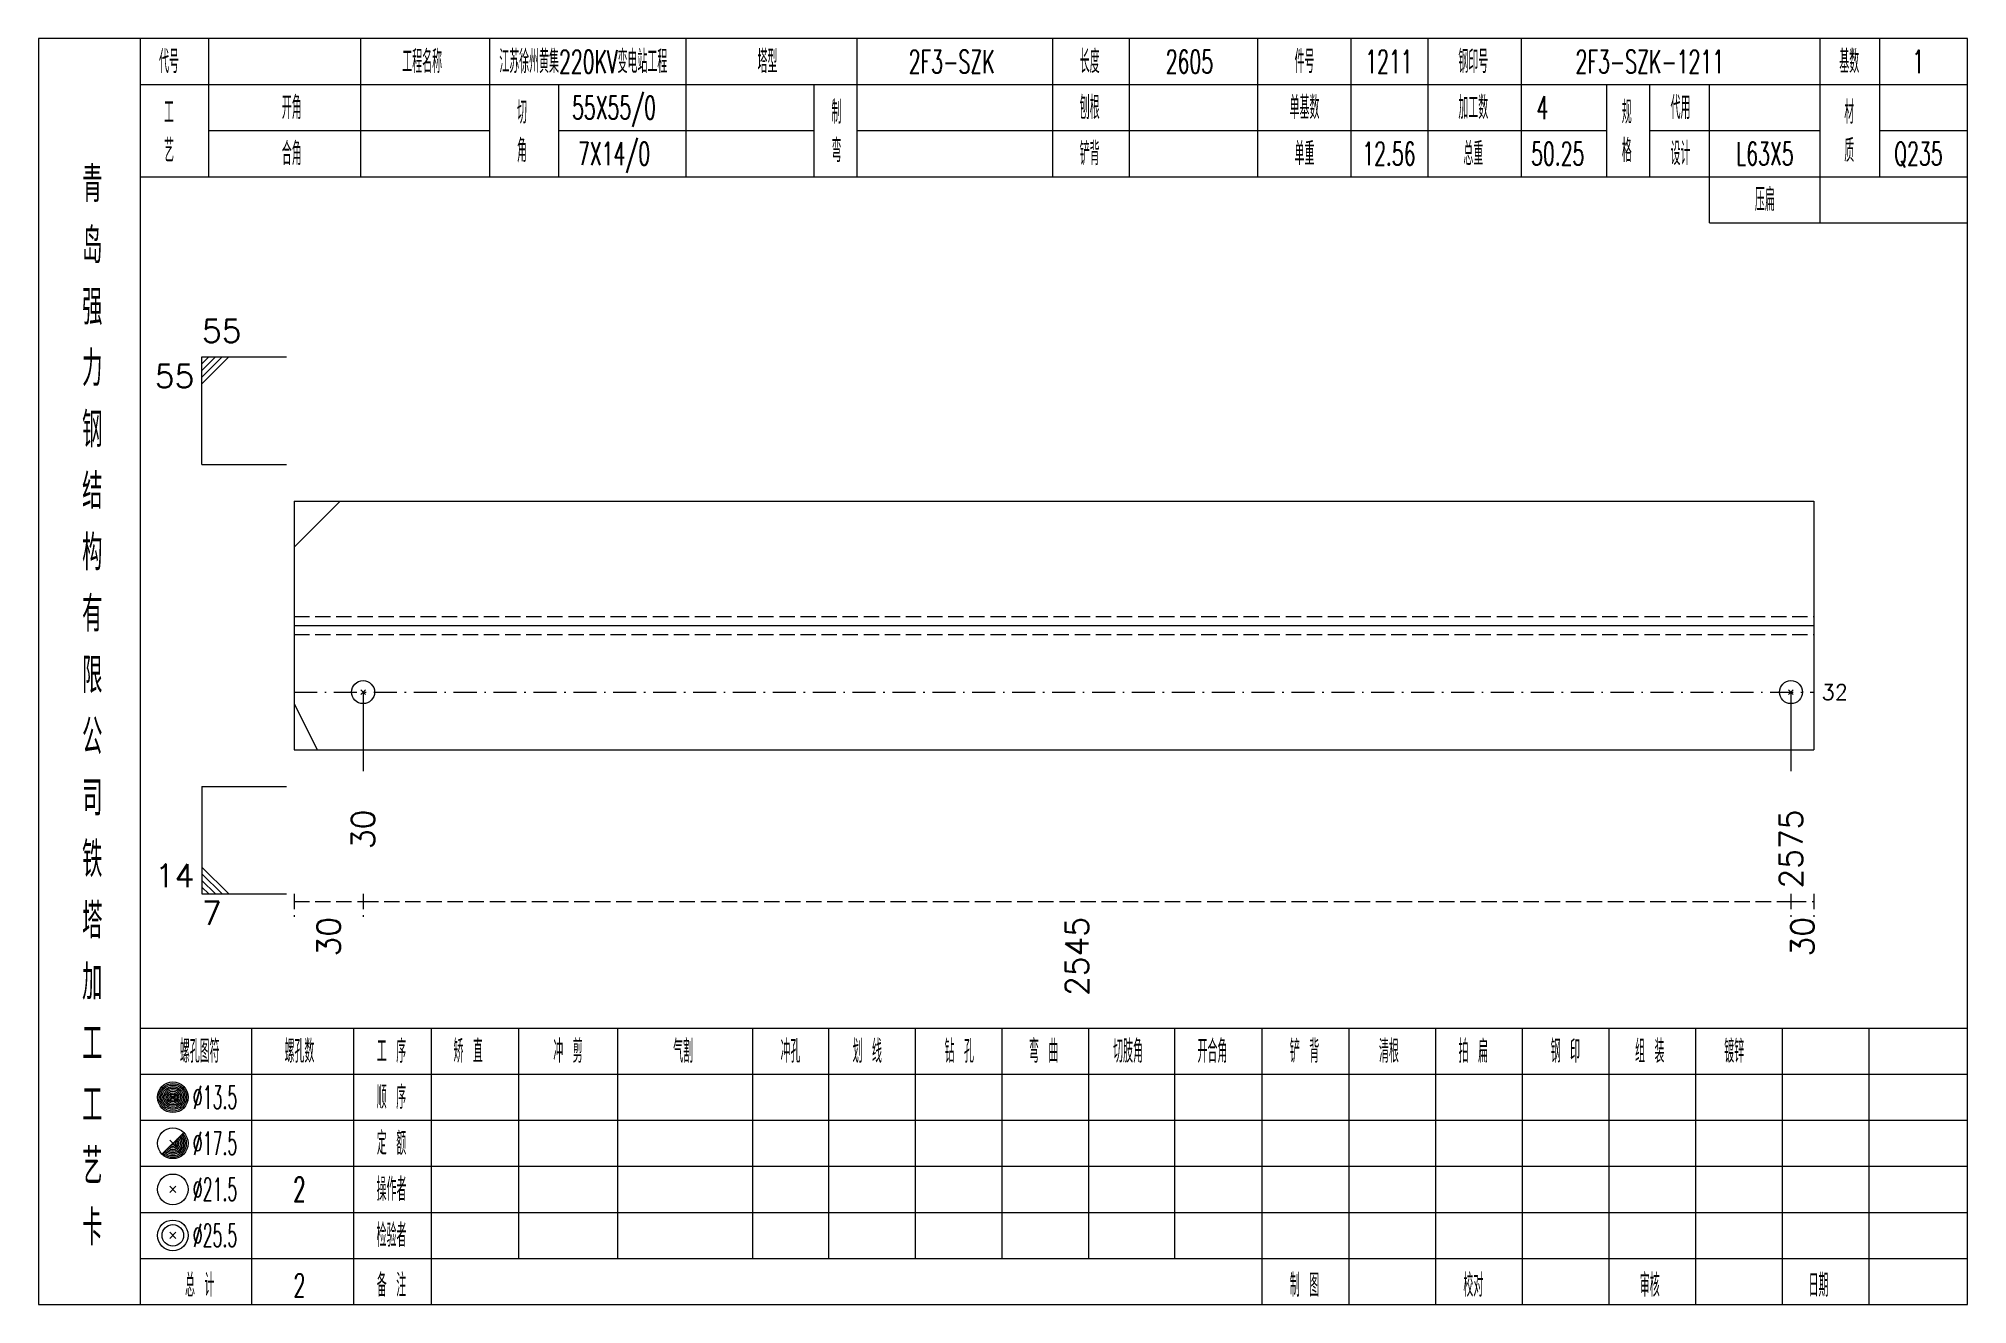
# Model space of a CAD drawing. Extents: x 0 to 4623, y -1159 to 4890.
# Drawn here: x 0 to 251.4, y 450 to 615 of the extents above; entities that cross this region are included whole.
import ezdxf
from ezdxf.enums import TextEntityAlignment as Align

# ---------------------------------------------------------------- set-up
doc = ezdxf.new("R2010")
doc.units = 0
doc.header["$MEASUREMENT"] = 0
doc.linetypes.add('一点画线', pattern=[5.2, 3, -1, 0.2, -1])
doc.linetypes.add('虚线', pattern=[2.75, 2, -0.75])
doc.layers.get('0').update_dxf_attribs({"linetype": 'CONTINUOUS', "lineweight": 25})
for name, color, linetype, lineweight in [('1', 7, 'CONTINUOUS', 25), ('4', 7, 'CONTINUOUS', 25), ('5', 7, 'CONTINUOUS', 25)]:
    doc.layers.add(name, color=color, linetype=linetype, lineweight=lineweight)
doc.styles.get("Standard").update_dxf_attribs({"font": 'simplex.shx', "width": 0.7, "height": 3, "bigfont": 'gbhzfs.shx'})

msp = doc.modelspace()

# ---------------------------------------------------------------- texts
at = {"color": 7, "linetype": 'Continuous', "lineweight": 13}
msp.add_text('55', height=3, dxfattribs=at).set_placement((21.3, 574.5), align=Align.BOTTOM_LEFT)
msp.add_text('55', height=3, dxfattribs=at).set_placement((20.3, 572.5), align=Align.TOP_RIGHT)
msp.add_text('32', height=2, dxfattribs=at).set_placement((232.4, 529.81), align=Align.MIDDLE_LEFT)
msp.add_text('14', height=3, dxfattribs=at).set_placement((20.3, 503.5), align=Align.BOTTOM_RIGHT)
msp.add_text('7', height=3, dxfattribs=at).set_placement((21.3, 502.5), align=Align.TOP_LEFT)
at = {"color": 8, "linetype": 'Continuous', "lineweight": 9}
for s, p in [('30', (37.8, 500.5)), ('2545', (135.35, 500.5)), ('30', (229.9, 500.5))]:
    msp.add_text(s, height=3, rotation=90, dxfattribs=at).set_placement(p, align=Align.MIDDLE_RIGHT)
at = {"layer": '1', "color": 7, "linetype": 'Continuous', "lineweight": 13}
for s, p in [('30', (42.3, 514.5)), ('2575', (228.4, 514.5))]:
    msp.add_text(s, height=3, rotation=90, dxfattribs=at).set_placement(p, align=Align.MIDDLE_RIGHT)
at = {"layer": '4', "color": 1, "linetype": 'Continuous', "lineweight": 13}
for s, height, width, p in [('代号', 3, 0.6, (17, 612)), ('工程名称', 3, 0.6, (50, 612)), ('江苏徐州黄集220KV变电站工程', 3, 0.6, (71, 612)), ('塔型', 3, 0.6, (95, 612)), ('2F3-SZK', 3, 0.6, (119, 612)), ('长度', 3, 0.6, (137, 612)), ('2605', 3, 0.6, (150, 612)), ('件号', 3, 0.6, (165, 612)), ('1211', 3, 0.6, (176, 612)), ('钢印号', 3, 0.6, (187, 612)), ('2F3-SZK-1211', 3, 0.6, (210, 612)), ('基数', 3, 0.6, (236, 612)), ('1', 3, 0.6, (245, 612)), ('工', 3, 0.6, (17, 605.4)), ('开角', 3, 0.6, (33, 606)), ('切', 3, 0.6, (63, 605.4)), ('55X55/0', 3, 0.6, (75, 606)), ('制', 3, 0.6, (104, 605.4)), ('刨根', 3, 0.6, (137, 606)), ('单基数', 3, 0.6, (165, 606)), ('加工数', 3, 0.6, (187, 606)), ('4', 3, 0.6, (196, 606)), ('规', 3, 0.6, (207, 605.4)), ('代用', 3, 0.6, (214, 606)), ('材', 3, 0.6, (236, 605.4)), ('艺', 3, 0.6, (17, 600.4)), ('合角', 3, 0.6, (33, 600)), ('角', 3, 0.6, (63, 600.4)), ('7X14/0', 3, 0.6, (75, 600)), ('弯', 3, 0.6, (104, 600.4)), ('铲背', 3, 0.6, (137, 600)), ('单重', 3, 0.6, (165, 600)), ('12.56', 3, 0.6, (176, 600)), ('总重', 3, 0.6, (187, 600)), ('50.25', 3, 0.6, (198, 600)), ('格', 3, 0.6, (207, 600.4)), ('设计', 3, 0.6, (214, 600)), ('L63X5', 3, 0.6, (225, 600)), ('质', 3, 0.6, (236, 600.4)), ('Q235', 3, 0.6, (245, 600)), ('青', 4.6, 0.8, (7, 596)), ('压扁', 3, 0.6, (225, 594)), ('岛', 4.6, 0.8, (7, 588)), ('强', 4.6, 0.8, (7, 580)), ('力', 4.6, 0.8, (7, 572)), ('钢', 4.6, 0.8, (7, 564)), ('结', 4.6, 0.8, (7, 556)), ('构', 4.6, 0.8, (7, 548)), ('有', 4.6, 0.8, (7, 540)), ('限', 4.6, 0.8, (7, 532)), ('公', 4.6, 0.8, (7, 524)), ('司', 4.6, 0.8, (7, 516)), ('铁', 4.6, 0.8, (7, 508)), ('塔', 4.6, 0.8, (7, 500)), ('加', 4.6, 0.8, (7, 492)), ('工', 4.6, 0.8, (7, 484)), ('螺孔图符', 3, 0.6, (21, 483)), ('螺孔数', 3, 0.6, (34, 483)), ('工 序', 3, 0.6, (46, 483)), ('矫 直', 3, 0.6, (56, 483)), ('冲 剪', 3, 0.6, (69, 483)), ('气割', 3, 0.6, (84, 483)), ('冲孔', 3, 0.6, (98, 483)), ('划 线', 3, 0.6, (108, 483)), ('钻 孔', 3, 0.6, (120, 483)), ('弯 曲', 3, 0.6, (131, 483)), ('切肢角', 3, 0.6, (142, 483)), ('开合角', 3, 0.6, (153, 483)), ('铲 背', 3, 0.6, (165, 483)), ('清根', 3, 0.6, (176, 483)), ('拍 扁', 3, 0.6, (187, 483)), ('钢 印', 3, 0.6, (199, 483)), ('组 装', 3, 0.6, (210, 483)), ('镀锌', 3, 0.6, (221, 483)), ('工', 4.6, 0.8, (7, 476)), ('%%C13.5', 3, 0.5, (23, 477)), ('顺 序', 3, 0.6, (46, 477)), ('定 额', 3, 0.6, (46, 471)), ('艺', 4.6, 0.8, (7, 468)), ('%%C17.5', 3, 0.5, (23, 471)), ('%%C21.5', 3, 0.5, (23, 465)), ('2', 3.2, 0.6, (34, 465)), ('操作者', 3, 0.6, (46, 465)), ('卡', 4.6, 0.8, (7, 460)), ('%%C25.5', 3, 0.5, (23, 459)), ('检验者', 3, 0.6, (46, 459)), ('总 计', 3, 0.6, (21, 452.5)), ('2', 3, 0.6, (34, 452.5)), ('备 注', 3, 0.6, (46, 452.5)), ('制 图', 3, 0.6, (165, 452.5)), ('校对', 3, 0.6, (187, 452.5)), ('审核', 3, 0.6, (210, 452.5)), ('日期', 3, 0.6, (232, 452.5))]:
    msp.add_text(s, height=height, dxfattribs=dict(at, width=width)).set_placement(p, align=Align.MIDDLE_CENTER)

# ---------------------------------------------------------------- blocks, each defined once
blk = doc.blocks.new('孔21.5')
at = {"layer": '5', "color": 7, "linetype": 'Continuous', "lineweight": 13}
for p, q in [((-0.2, -0.2), (0.2, 0.2)), ((-0.2, 0.2), (0.2, -0.2))]:
    blk.add_line(p, q, dxfattribs=at)
blk.add_circle((0, 0), 1, dxfattribs=at)

# ---------------------------------------------------------------- linework, layer by layer
at = {"color": 7, "linetype": 'Continuous', "lineweight": 13}
for p, q in [((21.3, 573.5), (32.3, 573.5)), ((21.3, 559.5), (21.3, 573.5)), ((22.175, 573.5), (21.3, 572.625)), ((23.05, 573.5), (21.3, 571.75)), ((23.925, 573.5), (21.3, 570.875)), ((24.8, 573.5), (21.3, 570)), ((21.3, 559.5), (32.3, 559.5)), ((33.3, 548.69), (39.3, 554.69)), ((33.3, 528.31), (36.3, 522.31)), ((42.3, 529.81), (42.3, 519.5)), ((228.4, 529.81), (228.4, 519.5)), ((21.3, 517.5), (32.3, 517.5)), ((21.3, 517.5), (21.3, 503.5)), ((24.8, 503.5), (21.3, 507)), ((23.925, 503.5), (21.3, 506.125)), ((23.05, 503.5), (21.3, 505.25)), ((22.175, 503.5), (21.3, 504.375)), ((21.3, 503.5), (32.3, 503.5))]:
    msp.add_line(p, q, dxfattribs=at)
at = {"color": 7, "linetype": 'Continuous', "lineweight": 18}
for p, q in [((33.3, 554.69), (33.3, 522.31)), ((33.3, 554.69), (231.4, 554.69)), ((231.4, 554.69), (231.4, 522.31)), ((33.3, 538.5), (231.4, 538.5))]:
    msp.add_line(p, q, dxfattribs=at)
at = {"color": 1, "linetype": '虚线', "lineweight": 18}
for p, q in [((33.3, 539.69), (231.4, 539.69)), ((33.3, 537.31), (231.4, 537.31))]:
    msp.add_line(p, q, dxfattribs=at)
at = {"color": 3, "linetype": '一点画线', "lineweight": 13}
msp.add_line((33.3, 529.81), (231.4, 529.81), dxfattribs=at)
at = {"color": 8, "linetype": '虚线', "lineweight": 9}
for p, q in [((33.3, 503.5), (33.3, 500.5)), ((42.3, 503.5), (42.3, 500.5)), ((42.3, 503.5), (42.3, 500.5)), ((228.4, 503.5), (228.4, 500.5)), ((228.4, 503.5), (228.4, 500.5)), ((231.4, 503.5), (231.4, 500.5)), ((33.3, 502.5), (42.3, 502.5)), ((42.3, 502.5), (228.4, 502.5)), ((228.4, 502.5), (231.4, 502.5))]:
    msp.add_line(p, q, dxfattribs=at)
at = {"layer": '1', "color": 7, "linetype": 'Continuous', "lineweight": 18}
msp.add_line((33.3, 522.31), (231.4, 522.31), dxfattribs=at)
at = {"layer": '4', "color": 1, "linetype": 'Continuous', "lineweight": 18}
for p, q in [((13.3, 450), (13.3, 615)), ((22.2, 597), (22.2, 615)), ((42, 597), (42, 615)), ((58.8, 597), (58.8, 615)), ((84.4, 597), (84.4, 615)), ((106.7, 597), (106.7, 615)), ((132.2, 597), (132.2, 615)), ((142.2, 597), (142.2, 615)), ((158.9, 597), (158.9, 615)), ((171.1, 597), (171.1, 615)), ((181.1, 597), (181.1, 615)), ((193.3, 597), (193.3, 615)), ((232.2, 591), (232.2, 615)), ((240, 597), (240, 615)), ((13.3, 609), (251.4, 609)), ((67.8, 597), (67.8, 609)), ((101.1, 597), (101.1, 609)), ((204.4, 597), (204.4, 609)), ((210, 597), (210, 609)), ((217.8, 591), (217.8, 609)), ((22.2, 603), (58.8, 603)), ((67.8, 603), (101.1, 603)), ((106.7, 603), (204.4, 603)), ((210, 603), (232.2, 603)), ((240, 603), (251.4, 603)), ((13.3, 597), (251.4, 597)), ((217.8, 591), (251.4, 591)), ((13.3, 486), (251.4, 486)), ((27.8, 450), (27.8, 486)), ((41.1, 450), (41.1, 486)), ((51.2, 450), (51.2, 486)), ((62.6, 456), (62.6, 486)), ((75.5, 456), (75.5, 486)), ((93.1, 456), (93.1, 486)), ((103, 456), (103, 486)), ((114.3, 456), (114.3, 486)), ((125.6, 456), (125.6, 486)), ((136.9, 456), (136.9, 486)), ((148.1, 456), (148.1, 486)), ((159.5, 456), (159.5, 486)), ((170.8, 456), (170.8, 486)), ((182.1, 456), (182.1, 486)), ((193.4, 456), (193.4, 486)), ((204.7, 456), (204.7, 486)), ((216, 456), (216, 486)), ((227.3, 456), (227.3, 486)), ((238.6, 456), (238.6, 486)), ((13.3, 480), (251.4, 480)), ((13.3, 474), (251.4, 474)), ((13.3, 468), (251.4, 468)), ((13.3, 462), (251.4, 462)), ((13.3, 456), (251.4, 456)), ((159.5, 450), (159.5, 456)), ((170.8, 450), (170.8, 456)), ((182.1, 450), (182.1, 456)), ((193.4, 450), (193.4, 456)), ((204.7, 450), (204.7, 456)), ((216, 450), (216, 456)), ((227.3, 450), (227.3, 456)), ((238.6, 450), (238.6, 456))]:
    msp.add_line(p, q, dxfattribs=at)
at = {"layer": '4', "color": 7, "linetype": 'Continuous', "lineweight": 13}
for p, q in [((17.3, 476.8), (17.7, 477.2)), ((17.7, 476.8), (17.3, 477.2)), ((16.086, 469.586), (18.914, 472.414)), ((17.1, 471.4), (17.9, 470.6)), ((17.1, 464.6), (17.9, 465.4)), ((17.1, 465.4), (17.9, 464.6)), ((17.1, 458.6), (17.9, 459.4)), ((17.1, 459.4), (17.9, 458.6))]:
    msp.add_line(p, q, dxfattribs=at)
at = {"layer": '4', "color": 1, "linetype": 'Continuous', "lineweight": 18}
msp.add_lwpolyline([(0, 615), (0, 450), (251.4, 450), (251.4, 615)], close=True, dxfattribs=at)
at = {"layer": '4', "color": 7, "linetype": 'Continuous', "lineweight": 13}
for centre, radius in [((17.5, 477), 2), ((17.5, 477), 1.8), ((17.5, 477), 1.6), ((17.5, 477), 1.4), ((17.5, 477), 1.2), ((17.5, 477), 1), ((17.5, 477), 0.8), ((17.5, 477), 0.6), ((17.5, 477), 0.4), ((17.5, 477), 0.2), ((17.5, 471), 2), ((17.5, 465), 2), ((17.5, 459), 2), ((17.5, 459), 1.4)]:
    msp.add_circle(centre, radius, dxfattribs=at)
for radius in [1.8, 1.6, 1.4, 1.2, 1, 0.8, 0.6, 0.4, 0.2]:
    msp.add_arc((17.5, 471), radius, 225, 45, dxfattribs=at)

# ---------------------------------------------------------------- block references
at = {"layer": '1', "color": 7, "linetype": 'Continuous', "lineweight": 13, "xscale": 1.5, "yscale": 1.5, "zscale": 1.5}
for p in [(42.3, 529.81), (228.4, 529.81)]:
    msp.add_blockref('孔21.5', p, dxfattribs=at)

msp.set_redraw_order([(e.dxf.handle, doc.entitydb.next_handle()) for e in msp.query("TEXT MTEXT ATTDEF DIMENSION ARC_DIMENSION")])  # texts and dimensions are drawn at this point

doc.saveas('drawing.dxf')
